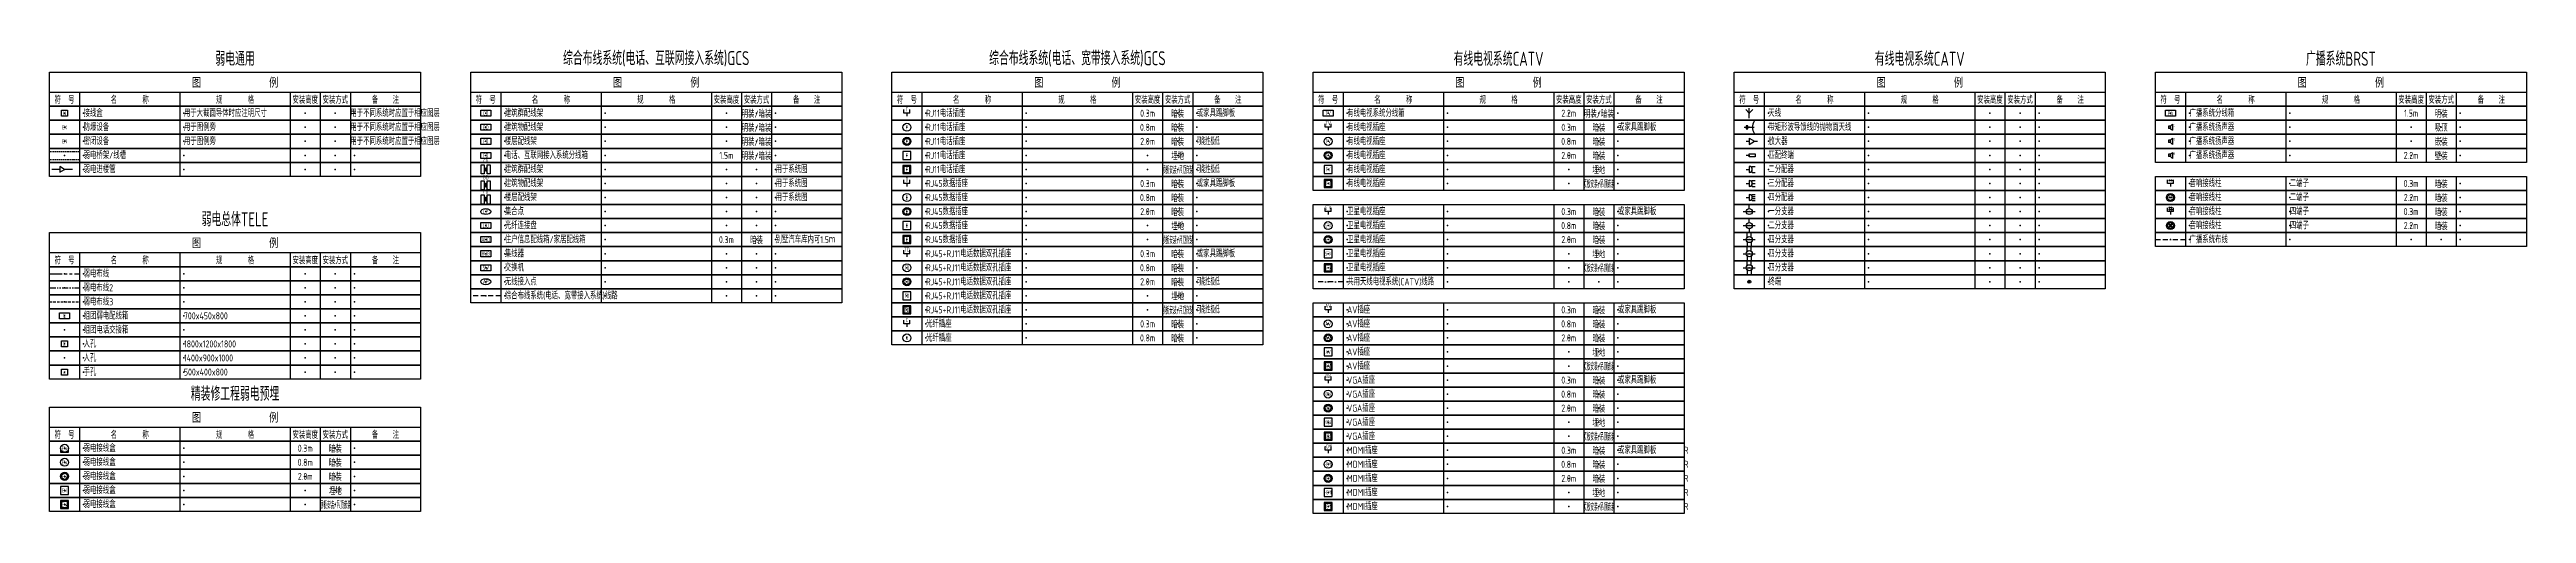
# Model space of a CAD drawing. Header units: millimetres. Extents: x -714894 to -525595, y 3400 to 234118.
# Drawn here: x -691095 to -567595, y 33400 to 56525 of the extents above; entities that cross this region are included whole.
import ezdxf
from ezdxf.enums import TextEntityAlignment as Align

# ---------------------------------------------------------------- set-up
doc = ezdxf.new("R2010")
doc.units = ezdxf.units.MM
doc.header["$LTSCALE"] = 500
for name, pattern in [('BORDER', [1.75, 0.5, -0.25, 0.5, -0.25, 0, -0.25]), ('DASHDOT', [1, 0.5, -0.25, 0, -0.25]), ('DASHED', [0.75, 0.5, -0.25]), ('HIDDEN', [0.375, 0.25, -0.125]), ('HIDDEN2', [0.1875, 0.125, -0.0625]), ('PHANTOM', [2.5, 1.25, -0.25, 0.25, -0.25, 0.25, -0.25]), ('PHANTOM2', [1.25, 0.625, -0.125, 0.125, -0.125, 0.125, -0.125])]:
    doc.linetypes.add(name, pattern=pattern)
for name, color, linetype in [('E-BRST-DEVC', 3, 'Continuous'), ('E-BRST-WIRE', 4, 'BORDER'), ('E-CATV-DEVC', 3, 'Continuous'), ('E-CATV-EQPM', 3, 'Continuous'), ('E-CATV-WIRE', 4, 'DASHDOT'), ('E-GCS-DEVC', 3, 'Continuous'), ('E-GCS-EQPM', 3, 'Continuous'), ('E-GCS-WIRE', 4, 'DASHED'), ('E-IAS-EQPM', 2, 'Continuous'), ('E-REQU-EMBD', 90, 'Continuous'), ('E-TELE-CMTB', 3, 'HIDDEN2'), ('E-TELE-DEVC', 3, 'Continuous'), ('E-TELE-EQPM', 3, 'Continuous'), ('E-TELE-WELL', 42, 'Continuous'), ('E-TELE-WIRE', 4, 'PHANTOM'), ('E-TELE-WIRE2', 4, 'PHANTOM2'), ('E-TELE-WIRE3', 4, 'HIDDEN'), ('E-UNIV-DIAG', 2, 'Continuous'), ('E-UNIV-EL', 140, 'Continuous'), ('E-UNIV-NOTE', 6, 'Continuous'), ('E-VSCS-DEVC', 3, 'Continuous')]:
    doc.layers.add(name, color=color, linetype=linetype)
doc.styles.add('TH-STYLE3', font='tssdeng.shx', dxfattribs={"width": 0.65, "bigfont": 'tssdchn.shx'})

msp = doc.modelspace()

# ---------------------------------------------------------------- texts
at = {"layer": 'E-TELE-DEVC', "style": 'TH-STYLE3', "width": 0.7}
for s, p in [('EX', (-690345, 52650)), ('EN', (-690345, 51950))]:
    msp.add_text(s, height=200, dxfattribs=at).set_placement(p, align=Align.MIDDLE)
at = {"layer": 'E-UNIV-NOTE', "style": 'TH-STYLE3'}
for s, height, width, p in [('弱电通用', 700, 0.7, (-681845, 56100)), ('综合布线系统(电话、互联网接入系统)GCS', 700, 0.7, (-660845, 56100)), ('综合布线系统(电话、宽带接入系统)GCS', 700, 0.7, (-639845, 56100)), ('有线电视系统CATV', 700, 0.7, (-618845, 56100)), ('有线电视系统CATV', 700, 0.7, (-597845, 56100)), ('广播系统BRST', 700, 0.7, (-576845, 56100)), ('明装/暗装', 350, 0.7, (-655845, 53350)), ('0.3m', 350, 0.7, (-636345, 53350)), ('暗装', 350, 0.7, (-634845, 53350)), ('2.2m', 350, 0.7, (-615345, 53350)), ('明装/暗装', 350, 0.7, (-613845, 53350)), ('1.5m', 350, 0.7, (-573345, 53350)), ('明装', 350, 0.7, (-571845, 53350)), ('明装/暗装', 350, 0.7, (-655845, 52650)), ('明装/暗装', 350, 0.7, (-655845, 51950)), ('0.8m', 350, 0.7, (-636345, 52650)), ('2.0m', 350, 0.7, (-636345, 51950)), ('暗装', 350, 0.7, (-634845, 52650)), ('暗装', 350, 0.7, (-634845, 51950)), ('0.8m', 350, 0.7, (-615345, 51950)), ('0.3m', 350, 0.7, (-615345, 52650)), ('暗装', 350, 0.7, (-613845, 52650)), ('暗装', 350, 0.7, (-613845, 51950)), ('嵌装', 350, 0.7, (-571845, 51950)), ('吸顶', 350, 0.7, (-571845, 52650)), ('1.5m', 350, 0.7, (-657345, 51250)), ('明装/暗装', 350, 0.7, (-655845, 51250)), ('顶板安装/吊顶嵌装', 350, 0.4, (-634845, 50550)), ('埋地', 350, 0.7, (-634845, 51250)), ('2.0m', 350, 0.7, (-615345, 51250)), ('埋地', 350, 0.7, (-613845, 50550)), ('暗装', 350, 0.7, (-613845, 51250)), ('0.3m', 350, 0.7, (-636345, 49850)), ('暗装', 350, 0.7, (-634845, 49850)), ('顶板安装/吊顶嵌装', 350, 0.4, (-613845, 49850)), ('0.3m', 350, 0.7, (-573345, 49850)), ('暗装', 350, 0.7, (-571845, 49850)), ('弱电总体TELE', 700, 0.7, (-681845, 48100)), ('0.8m', 350, 0.7, (-636345, 49150)), ('2.0m', 350, 0.7, (-636345, 48450)), ('暗装', 350, 0.7, (-634845, 49150)), ('暗装', 350, 0.7, (-634845, 48450)), ('0.3m', 350, 0.7, (-615345, 48450)), ('暗装', 350, 0.7, (-613845, 48450)), ('0.3m', 350, 0.7, (-573345, 48450)), ('2.2m', 350, 0.7, (-573345, 49150)), ('暗装', 350, 0.7, (-571845, 49150)), ('暗装', 350, 0.7, (-571845, 48450)), ('0.3m', 350, 0.7, (-657345, 47050)), ('暗装', 350, 0.7, (-655845, 47050)), ('顶板安装/吊顶嵌装', 350, 0.4, (-634845, 47050)), ('埋地', 350, 0.7, (-634845, 47750)), ('0.8m', 350, 0.7, (-615345, 47750)), ('2.0m', 350, 0.7, (-615345, 47050)), ('暗装', 350, 0.7, (-613845, 47750)), ('暗装', 350, 0.7, (-613845, 47050)), ('2.2m', 350, 0.7, (-573345, 47750)), ('暗装', 350, 0.7, (-571845, 47750)), ('0.8m', 350, 0.7, (-636345, 45650)), ('0.3m', 350, 0.7, (-636345, 46350)), ('暗装', 350, 0.7, (-634845, 46350)), ('暗装', 350, 0.7, (-634845, 45650)), ('顶板安装/吊顶嵌装', 350, 0.4, (-613845, 45650)), ('埋地', 350, 0.7, (-613845, 46350)), ('2.0m', 350, 0.7, (-636345, 44950)), ('暗装', 350, 0.7, (-634845, 44950)), ('顶板安装/吊顶嵌装', 350, 0.4, (-634845, 43550)), ('埋地', 350, 0.7, (-634845, 44250)), ('0.3m', 350, 0.7, (-615345, 43550)), ('暗装', 350, 0.7, (-613845, 43550)), ('0.8m', 350, 0.7, (-636345, 42150)), ('0.3m', 350, 0.7, (-636345, 42850)), ('暗装', 350, 0.7, (-634845, 42850)), ('暗装', 350, 0.7, (-634845, 42150)), ('0.8m', 350, 0.7, (-615345, 42850)), ('2.0m', 350, 0.7, (-615345, 42150)), ('暗装', 350, 0.7, (-613845, 42850)), ('暗装', 350, 0.7, (-613845, 42150)), ('顶板安装/吊顶嵌装', 350, 0.4, (-613845, 40750)), ('埋地', 350, 0.7, (-613845, 41450)), ('精装修工程弱电预埋', 700, 0.7, (-681845, 39400)), ('0.8m', 350, 0.7, (-615345, 39350)), ('0.3m', 350, 0.7, (-615345, 40050)), ('暗装', 350, 0.7, (-613845, 40050)), ('暗装', 350, 0.7, (-613845, 39350)), ('2.0m', 350, 0.7, (-615345, 38650)), ('暗装', 350, 0.7, (-613845, 38650)), ('顶板安装/吊顶嵌装', 350, 0.4, (-613845, 37250)), ('埋地', 350, 0.7, (-613845, 37950)), ('0.8m', 350, 0.7, (-678345, 35950)), ('0.3m', 350, 0.7, (-678345, 36650)), ('暗装', 350, 0.7, (-676845, 36650)), ('暗装', 350, 0.7, (-676845, 35950)), ('0.8m', 350, 0.7, (-615345, 35850)), ('0.3m', 350, 0.7, (-615345, 36550)), ('暗装', 350, 0.7, (-613845, 36550)), ('暗装', 350, 0.7, (-613845, 35850)), ('R', 350, 0.7, (-609495, 36550)), ('R', 350, 0.7, (-609495, 35850)), ('2.0m', 350, 0.7, (-678345, 35250)), ('埋地', 350, 0.7, (-676845, 34550)), ('暗装', 350, 0.7, (-676845, 35250)), ('2.0m', 350, 0.7, (-615345, 35150)), ('埋地', 350, 0.7, (-613845, 34450)), ('暗装', 350, 0.7, (-613845, 35150)), ('R', 350, 0.7, (-609495, 35150)), ('R', 350, 0.7, (-609495, 34450)), ('顶板安装/吊顶嵌装', 350, 0.4, (-676845, 33850)), ('顶板安装/吊顶嵌装', 350, 0.4, (-613845, 33750)), ('R', 350, 0.7, (-609495, 33750))]:
    msp.add_text(s, height=height, dxfattribs=dict(at, width=width)).set_placement(p, align=Align.MIDDLE)
for s, width, p in [('接线盒', 0.7, (-689395, 53350)), ('RJ11电话插座', 0.7, (-647395, 53350)), ('或家具踢脚板', 0.7, (-633895, 53350)), ('密闭设备', 0.7, (-689395, 51950)), ('防爆设备', 0.7, (-689395, 52650)), ('RJ11电话插座', 0.7, (-647395, 52650)), ('RJ11电话插座', 0.7, (-647395, 51950)), ('可能性极低', 0.5, (-633895, 51950)), ('或家具踢脚板', 0.7, (-612895, 52650)), ('广播系统扬声器', 0.7, (-584395, 52650)), ('广播系统扬声器', 0.7, (-584395, 51950)), ('弱电桥架/线槽', 0.7, (-689395, 51250)), ('弱电进楼管', 0.7, (-689395, 50550)), ('用于系统图', 0.7, (-654895, 50550)), ('RJ11电话插座', 0.7, (-647395, 51250)), ('RJ11电话插座', 0.7, (-647395, 50550)), ('可能性极低', 0.5, (-633895, 50550)), ('广播系统扬声器', 0.7, (-584395, 51250)), ('用于系统图', 0.7, (-654895, 49850)), ('或家具踢脚板', 0.7, (-633895, 49850)), ('音响接线柱', 0.7, (-584395, 49850)), ('二端子', 0.7, (-579395, 49850)), ('用于系统图', 0.7, (-654895, 49150)), ('或家具踢脚板', 0.7, (-612895, 48450)), ('音响接线柱', 0.7, (-584395, 49150)), ('音响接线柱', 0.7, (-584395, 48450)), ('二端子', 0.7, (-579395, 49150)), ('四端子', 0.7, (-579395, 48450)), ('别墅汽车库内可1.5ｍ', 0.7, (-654895, 47050)), ('音响接线柱', 0.7, (-584395, 47750)), ('四端子', 0.7, (-579395, 47750)), ('或家具踢脚板', 0.7, (-633895, 46350)), ('弱电布线', 0.7, (-689395, 45350)), ('弱电布线2', 0.7, (-689395, 44650)), ('综合布线系统(电话、宽带接入系统)线路', 0.7, (-668395, 44250)), ('可能性极低', 0.5, (-633895, 44950)), ('共用天线电视系统(CATV)线路', 0.7, (-626395, 44950)), ('组团弱电配线箱', 0.7, (-689395, 43250)), ('弱电布线3', 0.7, (-689395, 43950)), ('700x450x800', 0.7, (-684395, 43250)), ('可能性极低', 0.5, (-633895, 43550)), ('或家具踢脚板', 0.7, (-612895, 43550)), ('组团电话交接箱', 0.7, (-689395, 42550)), ('人孔', 0.7, (-689395, 41850)), ('1800x1200x1800', 0.7, (-684395, 41850)), ('人孔', 0.7, (-689395, 41150)), ('1400x900x1000', 0.7, (-684395, 41150)), ('手孔', 0.7, (-689395, 40450)), ('500x400x800', 0.7, (-684395, 40450)), ('或家具踢脚板', 0.7, (-612895, 40050)), ('或家具踢脚板', 0.7, (-612895, 36550))]:
    msp.add_text(s, height=350, dxfattribs=dict(at, width=width)).set_placement(p, align=Align.MIDDLE_LEFT)
at = {"layer": 'E-UNIV-NOTE', "color": 1, "style": 'TH-STYLE3', "width": 0.7}
for s, p in [('用于大截面导体时应注明尺寸', (-684395, 53350)), ('用于不同系统时应置于相应图层', (-676095, 53350)), ('用于图例旁', (-684395, 52650)), ('用于图例旁', (-684395, 51950)), ('用于不同系统时应置于相应图层', (-676095, 52650)), ('用于不同系统时应置于相应图层', (-676095, 51950))]:
    msp.add_text(s, height=350, dxfattribs=at).set_placement(p, align=Align.MIDDLE_LEFT)
at = {"layer": 'E-UNIV-NOTE', "linetype": 'Continuous', "style": 'TH-STYLE3', "width": 0.7}
for s, p in [('建筑群配线架', (-668395, 53350)), ('有线电视系统分线箱', (-626395, 53350)), ('天线', (-605395, 53350)), ('广播系统分线箱', (-584395, 53350)), ('楼层配线架', (-668395, 51950)), ('建筑物配线架', (-668395, 52650)), ('有线电视插座', (-626395, 52650)), ('有线电视插座', (-626395, 51950)), ('放大器', (-605395, 51950)), ('带矩形波导馈线的抛物面天线', (-605395, 52650)), ('建筑群配线架', (-668395, 50550)), ('电话、互联网接入系统分线箱', (-668395, 51250)), ('有线电视插座', (-626395, 51250)), ('有线电视插座', (-626395, 50550)), ('二分配器', (-605395, 50550)), ('匹配终端', (-605395, 51250)), ('建筑物配线架', (-668395, 49850)), ('RJ45数据插座', (-647395, 49850)), ('有线电视插座', (-626395, 49850)), ('三分配器', (-605395, 49850)), ('集合点', (-668395, 48450)), ('楼层配线架', (-668395, 49150)), ('RJ45数据插座', (-647395, 49150)), ('RJ45数据插座', (-647395, 48450)), ('卫星电视插座', (-626395, 48450)), ('一分支器', (-605395, 48450)), ('四分配器', (-605395, 49150)), ('光纤连接盘', (-668395, 47750)), ('住户信息配线箱/家居配线箱', (-668395, 47050)), ('RJ45数据插座', (-647395, 47750)), ('RJ45数据插座', (-647395, 47050)), ('卫星电视插座', (-626395, 47750)), ('卫星电视插座', (-626395, 47050)), ('二分支器', (-605395, 47750)), ('四分支器', (-605395, 47050)), ('广播系统布线', (-584395, 47050)), ('集线器', (-668395, 46350)), ('交换机', (-668395, 45650)), ('RJ45+RJ11电话数据双孔插座', (-647395, 46350)), ('RJ45+RJ11电话数据双孔插座', (-647395, 45650)), ('卫星电视插座', (-626395, 46350)), ('卫星电视插座', (-626395, 45650)), ('四分支器', (-605395, 46350)), ('四分支器', (-605395, 45650)), ('无线接入点', (-668395, 44950)), ('RJ45+RJ11电话数据双孔插座', (-647395, 44950)), ('RJ45+RJ11电话数据双孔插座', (-647395, 44250)), ('终端', (-605395, 44950)), ('RJ45+RJ11电话数据双孔插座', (-647395, 43550)), ('AV插座', (-626395, 43550)), ('光纤插座', (-647395, 42850)), ('光纤插座', (-647395, 42150)), ('AV插座', (-626395, 42850)), ('AV插座', (-626395, 42150)), ('AV插座', (-626395, 41450)), ('AV插座', (-626395, 40750)), ('VGA插座', (-626395, 40050)), ('VGA插座', (-626395, 39350)), ('VGA插座', (-626395, 38650)), ('VGA插座', (-626395, 37950)), ('VGA插座', (-626395, 37250)), ('弱电接线盒', (-689395, 36650)), ('弱电接线盒', (-689395, 35950)), ('MDMI插座', (-626395, 36550)), ('MDMI插座', (-626395, 35850)), ('弱电接线盒', (-689395, 35250)), ('弱电接线盒', (-689395, 34550)), ('MDMI插座', (-626395, 35150)), ('MDMI插座', (-626395, 34450)), ('弱电接线盒', (-689395, 33850)), ('MDMI插座', (-626395, 33750))]:
    msp.add_text(s, height=350, dxfattribs=at).set_placement(p, align=Align.MIDDLE_LEFT)
for s, p in [('2.2m', (-573345, 51250)), ('壁装', (-571845, 51250))]:
    msp.add_text(s, height=350, dxfattribs=at).set_placement(p, align=Align.MIDDLE)

# ---------------------------------------------------------------- blocks, each defined once
blk = doc.blocks.new('E-BKTS2')
for p, q in [((0, 0), (185, 0)), ((0, -7), (0, 0)), ((185, 0), (185, -7)), ((185, -7), (0, -7))]:
    blk.add_line(p, q)
at = {"linetype": 'Continuous'}
for p, q in [((15, 0), (15, -7)), ((65, 0), (65, -7)), ((120, 0), (120, -7)), ((135, 0), (135, -7)), ((150, 0), (150, -7))]:
    blk.add_line(p, q, dxfattribs=at)
for p in [(7.5, -3.5), (17, -3.5), (67, -3.5), (127.5, -3.5), (142.5, -3.5), (152, -3.5)]:
    blk.add_point(p, dxfattribs=at)
blk = doc.blocks.new('E-BESITE01')
blk.add_lwpolyline([(-2.5, -1.5), (-2.5, 1.5), (2.5, 1.5), (2.5, -1.5)], close=True)
at = {"layer": 'E-UNIV-EL', "style": 'TH-STYLE3', "width": 0.7}
blk.add_attdef('BOX', text='', height=2, dxfattribs=at).set_placement((0, 0), align=Align.MIDDLE)
blk = doc.blocks.new('E-BESITE11')
blk.add_lwpolyline([(-1.5, -1.5), (-1.5, 1.5), (1.5, 1.5), (1.5, -1.5)], close=True)
at = {"layer": 'E-UNIV-EL', "style": 'TH-STYLE3', "width": 0.7}
blk.add_attdef('FUNCTION', text='', height=2, dxfattribs=at).set_placement((0, 0), align=Align.MIDDLE)
blk = doc.blocks.new('E-BESITE11-1')
blk.add_lwpolyline([(-1.5, -1.5), (-1.5, 1.5), (1.5, 1.5), (1.5, -1.5)], close=True)
at = {"layer": 'E-UNIV-EL', "style": 'TH-STYLE3', "width": 0.7}
blk.add_attdef('FUNCTION', text='', height=2, dxfattribs=at).set_placement((0, 0), align=Align.MIDDLE)
blk = doc.blocks.new('E-BKTS1')
blk.add_line((0, -10), (185, -10))
at = {"linetype": 'Continuous'}
for p, q in [((15, -10), (15, -17)), ((65, -10), (65, -17)), ((120, -10), (120, -17)), ((135, -10), (135, -17)), ((150, -10), (150, -17))]:
    blk.add_line(p, q, dxfattribs=at)
blk.add_lwpolyline([(0, 0), (185, 0), (185, -17), (0, -17)], close=True)
at = {"layer": 'E-UNIV-NOTE', "linetype": 'Continuous', "style": 'TH-STYLE3', "width": 0.7}
for s, p in [('符  号', (7.5, -13.5)), ('名       称', (40, -13.5)), ('规       格', (92.5, -13.5)), ('备    注', (167.5, -13.5))]:
    blk.add_text(s, height=3.5, dxfattribs=at).set_placement(p, align=Align.MIDDLE)
at = {"layer": 'E-UNIV-NOTE', "style": 'TH-STYLE3', "width": 0.7}
for s, height, p in [('图                例', 5, (92.5, -5)), ('安装高度', 3.5, (127.5, -13.5)), ('安装方式', 3.5, (142.5, -13.5))]:
    blk.add_text(s, height=height, dxfattribs=at).set_placement(p, align=Align.MIDDLE)
blk = doc.blocks.new('E-BTELE90')
blk.add_lwpolyline([(-2, 0), (-2, -2), (2, -2), (2, 0)])
blk.add_circle((0, 0), 2)
at = {"layer": 'E-UNIV-EL', "style": 'TH-STYLE3', "width": 0.7}
blk.add_attdef('SOCKET', text='', height=2, dxfattribs=at).set_placement((0, 0), align=Align.MIDDLE)
blk = doc.blocks.new('E-BTELE91')
blk.add_circle((0, 0), 2)
at = {"layer": 'E-UNIV-EL', "style": 'TH-STYLE3', "width": 0.7}
blk.add_attdef('SOCKET', text='', height=2, dxfattribs=at).set_placement((0, 0), align=Align.MIDDLE)
blk = doc.blocks.new('E-BTELE91-1')
blk.add_circle((0, 0), 2)
at = {"layer": 'E-UNIV-EL'}
blk.add_circle((0, 0), 1.5, dxfattribs=at)
at = {"layer": 'E-UNIV-EL', "style": 'TH-STYLE3', "width": 0.7}
blk.add_attdef('SOCKET', text='', height=2, dxfattribs=at).set_placement((0, 0), align=Align.MIDDLE)
blk = doc.blocks.new('E-BTELE91-2')
blk.add_lwpolyline([(-2, 2), (-2, -2), (2, -2), (2, 2)], close=True)
at = {"layer": 'E-UNIV-EL', "style": 'TH-STYLE3', "width": 0.6}
blk.add_attdef('SOCKET', text='', height=2, dxfattribs=at).set_placement((0, 0), align=Align.MIDDLE)
blk = doc.blocks.new('E-BTELE91-3')
blk.add_lwpolyline([(-2, 2), (-2, -2), (2, -2), (2, 2)], close=True)
at = {"layer": 'E-UNIV-EL'}
blk.add_lwpolyline([(-1.5, 1.5), (-1.5, -1.5), (1.5, -1.5), (1.5, 1.5)], close=True, dxfattribs=at)
at = {"layer": 'E-UNIV-EL', "style": 'TH-STYLE3', "width": 0.7}
blk.add_attdef('SOCKET', text='', height=2, dxfattribs=at).set_placement((0, 0), align=Align.MIDDLE)
blk = doc.blocks.new('E-BCABLE01')
for p, q in [((0, 0), (2, 0)), ((3.2, 0), (5.2, 0))]:
    blk.add_line(p, q)
blk.add_lwpolyline([(3.2, -0.69), (3.2, 0.69), (2, 0)], close=True)
blk = doc.blocks.new('E-BS001')
blk.add_lwpolyline([(-1.5, -1.5), (-1.5, 1.5), (1.5, 1.5), (1.5, -1.5)], close=True)
at = {"layer": 'E-UNIV-EL', "style": 'TH-STYLE3', "width": 0.7}
blk.add_attdef('SOCKET', text='', height=2, dxfattribs=at).set_placement((0, 0), align=Align.MIDDLE)
blk = doc.blocks.new('E-BGC001')
blk.add_lwpolyline([(-2.5, -1.5), (-2.5, 1.5), (2.5, 1.5), (2.5, -1.5)], close=True)
at = {"layer": 'E-UNIV-EL', "style": 'TH-STYLE3', "width": 0.7}
blk.add_attdef('BOX', text='', height=2, dxfattribs=at).set_placement((0, 0), align=Align.MIDDLE)
blk = doc.blocks.new('E-BGC002')
blk.add_lwpolyline([(-2.5, -1.5), (-2.5, 1.5), (2.5, 1.5), (2.5, -1.5)], close=True)
at = {"layer": 'E-UNIV-EL', "style": 'TH-STYLE3', "width": 0.7}
blk.add_attdef('BOX', text='', height=2, dxfattribs=at).set_placement((0, 0), align=Align.MIDDLE)
blk = doc.blocks.new('E-BGC003')
blk.add_lwpolyline([(-2.5, -1.5), (-2.5, 1.5), (2.5, 1.5), (2.5, -1.5)], close=True)
at = {"layer": 'E-UNIV-EL', "style": 'TH-STYLE3', "width": 0.7}
blk.add_attdef('BOX', text='', height=2, dxfattribs=at).set_placement((0, 0), align=Align.MIDDLE)
blk = doc.blocks.new('E-BGC012')
for p, q in [((-0.75, 1.5), (0.75, -1.5)), ((0.75, 1.5), (-0.75, -1.5))]:
    blk.add_line(p, q)
for points in [[(-0.75, -2.25), (-2.25, -2.25), (-2.25, 2.25), (-0.75, 2.25)], [(2.25, -2.25), (0.75, -2.25), (0.75, 2.25), (2.25, 2.25)]]:
    blk.add_lwpolyline(points, close=True)
at = {"layer": 'E-UNIV-EL', "style": 'TH-STYLE3', "width": 0.7}
blk.add_attdef('BOX', text='', height=2, dxfattribs=at).set_placement((0, 4), align=Align.MIDDLE)
blk = doc.blocks.new('E-BGC013')
for p, q in [((-0.75, 1.5), (0.75, -1.5)), ((0.75, 1.5), (-0.75, -1.5))]:
    blk.add_line(p, q)
for points in [[(-0.75, -2.25), (-2.25, -2.25), (-2.25, 2.25), (-0.75, 2.25)], [(2.25, -2.25), (0.75, -2.25), (0.75, 2.25), (2.25, 2.25)]]:
    blk.add_lwpolyline(points, close=True)
at = {"layer": 'E-UNIV-EL', "style": 'TH-STYLE3', "width": 0.7}
blk.add_attdef('BOX', text='', height=2, dxfattribs=at).set_placement((0, 4), align=Align.MIDDLE)
blk = doc.blocks.new('E-BGC021')
blk.add_lwpolyline([(-2.5, -1.5), (-2.5, 1.5), (2.5, 1.5), (2.5, -1.5)], close=True)
at = {"layer": 'E-UNIV-EL', "style": 'TH-STYLE3', "width": 0.7}
blk.add_attdef('BOX', text='', height=2, dxfattribs=at).set_placement((0, 0), align=Align.MIDDLE)
blk = doc.blocks.new('E-BGC022')
blk.add_lwpolyline([(-2.5, -1.5), (-2.5, 1.5), (2.5, 1.5), (2.5, -1.5)], close=True)
at = {"layer": 'E-UNIV-EL', "style": 'TH-STYLE3', "width": 0.7}
blk.add_attdef('BOX', text='', height=2, dxfattribs=at).set_placement((0, 0), align=Align.MIDDLE)
blk = doc.blocks.new('E-BGC023')
blk.add_ellipse((0, 0), major_axis=(-2.5, 0), ratio=0.6)
at = {"layer": 'E-UNIV-EL', "style": 'TH-STYLE3', "width": 0.7}
blk.add_attdef('BOX', text='', height=2, dxfattribs=at).set_placement((0, 0), align=Align.MIDDLE)
blk = doc.blocks.new('E-BGC004')
blk.add_ellipse((0, 0), major_axis=(-2.5, 0), ratio=0.6)
at = {"layer": 'E-UNIV-EL', "style": 'TH-STYLE3', "width": 0.7}
blk.add_attdef('BOX', text='', height=2, dxfattribs=at).set_placement((0, 0), align=Align.MIDDLE)
blk = doc.blocks.new('E-BGC006')
blk.add_lwpolyline([(-2.5, -1.5), (-2.5, 1.5), (2.5, 1.5), (2.5, -1.5)], close=True)
at = {"layer": 'E-UNIV-EL', "style": 'TH-STYLE3', "width": 0.7}
blk.add_attdef('BOX', text='', height=2, dxfattribs=at).set_placement((0, 0), align=Align.MIDDLE)
blk = doc.blocks.new('E-BGC005')
blk.add_lwpolyline([(-2.5, -1.5), (-2.5, 1.5), (2.5, 1.5), (2.5, -1.5)], close=True)
at = {"layer": 'E-UNIV-EL', "style": 'TH-STYLE3', "width": 0.7}
blk.add_attdef('BOX', text='', height=2, dxfattribs=at).set_placement((0, 0), align=Align.MIDDLE)
blk = doc.blocks.new('E-BGC011')
for p, q in [((-0.75, 1.5), (0.75, -1.5)), ((0.75, 1.5), (-0.75, -1.5))]:
    blk.add_line(p, q)
for points in [[(-0.75, -2.25), (-2.25, -2.25), (-2.25, 2.25), (-0.75, 2.25)], [(2.25, -2.25), (0.75, -2.25), (0.75, 2.25), (2.25, 2.25)]]:
    blk.add_lwpolyline(points, close=True)
at = {"layer": 'E-UNIV-EL', "style": 'TH-STYLE3', "width": 0.7}
blk.add_attdef('BOX', text='', height=2, dxfattribs=at).set_placement((0, 4), align=Align.MIDDLE)
blk = doc.blocks.new('E-BGC13')
blk.add_circle((0, 0), 2)
at = {"layer": 'E-UNIV-EL', "style": 'TH-STYLE3', "width": 0.6}
blk.add_attdef('SOCKET', text='', height=2, dxfattribs=at).set_placement((0, 0), align=Align.MIDDLE)
blk = doc.blocks.new('E-BGC12')
blk.add_circle((0, 0), 2)
at = {"layer": 'E-UNIV-EL', "style": 'TH-STYLE3', "width": 0.6}
blk.add_attdef('SOCKET', text='', height=2, dxfattribs=at).set_placement((0, 0), align=Align.MIDDLE)
blk = doc.blocks.new('E-BGC11')
blk.add_circle((0, 0), 2)
at = {"layer": 'E-UNIV-EL', "style": 'TH-STYLE3', "width": 0.7}
blk.add_attdef('SOCKET', text='', height=2, dxfattribs=at).set_placement((0, 0), align=Align.MIDDLE)
blk = doc.blocks.new('E-BGC13-1')
blk.add_circle((0, 0), 2)
at = {"layer": 'E-UNIV-EL'}
blk.add_circle((0, 0), 1.5, dxfattribs=at)
at = {"layer": 'E-UNIV-EL', "style": 'TH-STYLE3', "width": 0.6}
blk.add_attdef('SOCKET', text='', height=2, dxfattribs=at).set_placement((0, 0), align=Align.MIDDLE)
blk = doc.blocks.new('E-BGC12-1')
blk.add_circle((0, 0), 2)
at = {"layer": 'E-UNIV-EL'}
blk.add_circle((0, 0), 1.5, dxfattribs=at)
at = {"layer": 'E-UNIV-EL', "style": 'TH-STYLE3', "width": 0.6}
blk.add_attdef('SOCKET', text='', height=2, dxfattribs=at).set_placement((0, 0), align=Align.MIDDLE)
blk = doc.blocks.new('E-BGC11-1')
blk.add_circle((0, 0), 2)
at = {"layer": 'E-UNIV-EL'}
blk.add_circle((0, 0), 1.5, dxfattribs=at)
at = {"layer": 'E-UNIV-EL', "style": 'TH-STYLE3', "width": 0.7}
blk.add_attdef('SOCKET', text='', height=2, dxfattribs=at).set_placement((0, 0), align=Align.MIDDLE)
blk = doc.blocks.new('E-BGC13-2')
blk.add_lwpolyline([(-2, 2), (-2, -2), (2, -2), (2, 2)], close=True)
at = {"layer": 'E-UNIV-EL', "style": 'TH-STYLE3', "width": 0.6}
blk.add_attdef('SOCKET', text='', height=2, dxfattribs=at).set_placement((0, 0), align=Align.MIDDLE)
blk = doc.blocks.new('E-BGC12-2')
blk.add_lwpolyline([(-2, 2), (-2, -2), (2, -2), (2, 2)], close=True)
at = {"layer": 'E-UNIV-EL', "style": 'TH-STYLE3', "width": 0.6}
blk.add_attdef('SOCKET', text='', height=2, dxfattribs=at).set_placement((0, 0), align=Align.MIDDLE)
blk = doc.blocks.new('E-BGC11-2')
blk.add_lwpolyline([(-2, 2), (-2, -2), (2, -2), (2, 2)], close=True)
at = {"layer": 'E-UNIV-EL', "style": 'TH-STYLE3', "width": 0.6}
blk.add_attdef('SOCKET', text='', height=2, dxfattribs=at).set_placement((0, 0), align=Align.MIDDLE)
blk = doc.blocks.new('E-BGC10')
for p, q in [((-1.5, 1.5), (-1.5, 3.3)), ((1.5, 1.5), (-1.5, 1.5)), ((0, 1.5), (0, 0)), ((1.5, 1.5), (1.5, 3.3))]:
    blk.add_line(p, q)
at = {"layer": 'E-UNIV-EL', "style": 'TH-STYLE3', "width": 0.7}
blk.add_attdef('SOCKET', text='', height=2, dxfattribs=at).set_placement((0, 3.5), align=Align.MIDDLE)
blk = doc.blocks.new('E-BGC20')
for p, q in [((-1.5, 1.5), (-1.5, 3.3)), ((1.5, 1.5), (-1.5, 1.5)), ((0, 1.5), (0, 0)), ((1.5, 1.5), (1.5, 3.3))]:
    blk.add_line(p, q)
at = {"layer": 'E-UNIV-EL', "style": 'TH-STYLE3', "width": 0.7}
blk.add_attdef('SOCKET', text='', height=2, dxfattribs=at).set_placement((0, 3.5), align=Align.MIDDLE)
blk = doc.blocks.new('E-BGC30')
for p, q in [((-1.5, 1.5), (-1.5, 3.3)), ((1.5, 1.5), (-1.5, 1.5)), ((0, 1.5), (0, 0)), ((1.5, 1.5), (1.5, 3.3))]:
    blk.add_line(p, q)
at = {"layer": 'E-UNIV-EL', "style": 'TH-STYLE3', "width": 0.7}
blk.add_attdef('SOCKET', text='', height=2, dxfattribs=at).set_placement((0, 3.5), align=Align.MIDDLE)
blk = doc.blocks.new('E-BGC11-3')
blk.add_lwpolyline([(-2, 2), (-2, -2), (2, -2), (2, 2)], close=True)
at = {"layer": 'E-UNIV-EL'}
blk.add_lwpolyline([(-1.5, 1.5), (-1.5, -1.5), (1.5, -1.5), (1.5, 1.5)], close=True, dxfattribs=at)
at = {"layer": 'E-UNIV-EL', "style": 'TH-STYLE3', "width": 0.7}
blk.add_attdef('SOCKET', text='', height=2, dxfattribs=at).set_placement((0, 0), align=Align.MIDDLE)
blk = doc.blocks.new('E-BGC12-3')
blk.add_lwpolyline([(-2, 2), (-2, -2), (2, -2), (2, 2)], close=True)
at = {"layer": 'E-UNIV-EL'}
blk.add_lwpolyline([(-1.5, 1.5), (-1.5, -1.5), (1.5, -1.5), (1.5, 1.5)], close=True, dxfattribs=at)
at = {"layer": 'E-UNIV-EL', "style": 'TH-STYLE3', "width": 0.6}
blk.add_attdef('SOCKET', text='', height=2, dxfattribs=at).set_placement((0, 0), align=Align.MIDDLE)
blk = doc.blocks.new('E-BGC13-3')
blk.add_lwpolyline([(-2, 2), (-2, -2), (2, -2), (2, 2)], close=True)
at = {"layer": 'E-UNIV-EL'}
blk.add_lwpolyline([(-1.5, 1.5), (-1.5, -1.5), (1.5, -1.5), (1.5, 1.5)], close=True, dxfattribs=at)
at = {"layer": 'E-UNIV-EL', "style": 'TH-STYLE3', "width": 0.6}
blk.add_attdef('SOCKET', text='', height=2, dxfattribs=at).set_placement((0, 0), align=Align.MIDDLE)
blk = doc.blocks.new('E-BGC140')
for p, q in [((-1.5, 1.5), (-1.5, 3.3)), ((1.5, 1.5), (-1.5, 1.5)), ((0, 1.5), (0, 0)), ((1.5, 1.5), (1.5, 3.3))]:
    blk.add_line(p, q)
at = {"layer": 'E-UNIV-EL', "style": 'TH-STYLE3', "width": 0.6}
blk.add_attdef('SOCKET', text='', height=2, dxfattribs=at).set_placement((0, 3.5), align=Align.MIDDLE)
blk = doc.blocks.new('E-BGC141')
blk.add_circle((0, 0), 2)
at = {"layer": 'E-UNIV-EL', "style": 'TH-STYLE3', "width": 0.6}
blk.add_attdef('SOCKET', text='', height=2, dxfattribs=at).set_placement((0, 0), align=Align.MIDDLE)
blk = doc.blocks.new('E-BCATV11')
blk.add_circle((0, 0), 2)
at = {"layer": 'E-UNIV-EL', "style": 'TH-STYLE3', "width": 0.7}
blk.add_attdef('SOCKET', text='', height=2, dxfattribs=at).set_placement((0, 0), align=Align.MIDDLE)
blk = doc.blocks.new('E-BCATV01')
blk.add_lwpolyline([(-2.5, 0), (-2.5, 3), (2.5, 3), (2.5, 0)], close=True)
at = {"layer": 'E-UNIV-EL', "style": 'TH-STYLE3', "width": 0.7}
blk.add_attdef('BOX', text='', height=2, dxfattribs=at).set_placement((0, 1.5), align=Align.MIDDLE)
blk = doc.blocks.new('E-BCATV11-1')
blk.add_circle((0, 0), 2)
at = {"layer": 'E-UNIV-EL'}
blk.add_circle((0, 0), 1.5, dxfattribs=at)
at = {"layer": 'E-UNIV-EL', "style": 'TH-STYLE3', "width": 0.7}
blk.add_attdef('SOCKET', text='', height=2, dxfattribs=at).set_placement((0, 0), align=Align.MIDDLE)
blk = doc.blocks.new('E-BCATV11-2')
blk.add_lwpolyline([(-2, 2), (-2, -2), (2, -2), (2, 2)], close=True)
at = {"layer": 'E-UNIV-EL', "style": 'TH-STYLE3', "width": 0.6}
blk.add_attdef('SOCKET', text='', height=2, dxfattribs=at).set_placement((0, 0), align=Align.MIDDLE)
blk = doc.blocks.new('E-BCATV11-3')
blk.add_lwpolyline([(-2, 2), (-2, -2), (2, -2), (2, 2)], close=True)
at = {"layer": 'E-UNIV-EL'}
blk.add_lwpolyline([(-1.5, 1.5), (-1.5, -1.5), (1.5, -1.5), (1.5, 1.5)], close=True, dxfattribs=at)
at = {"layer": 'E-UNIV-EL', "style": 'TH-STYLE3', "width": 0.6}
blk.add_attdef('SOCKET', text='', height=2, dxfattribs=at).set_placement((0, 0), align=Align.MIDDLE)
blk = doc.blocks.new('E-BCATV10')
for p, q in [((-1.5, 1.5), (-1.5, 3.3)), ((1.5, 1.5), (-1.5, 1.5)), ((0, 1.5), (0, 0)), ((1.5, 1.5), (1.5, 3.3))]:
    blk.add_line(p, q)
at = {"layer": 'E-UNIV-EL', "style": 'TH-STYLE3', "width": 0.7}
blk.add_attdef('SOCKET', text='', height=2, dxfattribs=at).set_placement((0, 3.5), align=Align.MIDDLE)
blk = doc.blocks.new('E-BCATV20')
for p, q in [((-1.5, 1.5), (-1.5, 3.3)), ((1.5, 1.5), (-1.5, 1.5)), ((0, 1.5), (0, 0)), ((1.5, 1.5), (1.5, 3.3))]:
    blk.add_line(p, q)
at = {"layer": 'E-UNIV-EL', "style": 'TH-STYLE3', "width": 0.5}
blk.add_attdef('SOCKET', text='', height=2, dxfattribs=at).set_placement((0, 3.5), align=Align.MIDDLE)
blk = doc.blocks.new('E-BCATV21')
blk.add_circle((0, 0), 2)
at = {"layer": 'E-UNIV-EL', "style": 'TH-STYLE3', "width": 0.5}
blk.add_attdef('SOCKET', text='', height=2, dxfattribs=at).set_placement((0, 0), align=Align.MIDDLE)
blk = doc.blocks.new('E-BCATV21-1')
blk.add_circle((0, 0), 2)
at = {"layer": 'E-UNIV-EL'}
blk.add_circle((0, 0), 1.5, dxfattribs=at)
at = {"layer": 'E-UNIV-EL', "style": 'TH-STYLE3', "width": 0.5}
blk.add_attdef('SOCKET', text='', height=2, dxfattribs=at).set_placement((0, 0), align=Align.MIDDLE)
blk = doc.blocks.new('E-BCATV21-2')
blk.add_lwpolyline([(-2, 2), (-2, -2), (2, -2), (2, 2)], close=True)
at = {"layer": 'E-UNIV-EL', "style": 'TH-STYLE3', "width": 0.5}
blk.add_attdef('SOCKET', text='', height=2, dxfattribs=at).set_placement((0, 0), align=Align.MIDDLE)
blk = doc.blocks.new('E-BCATV21-3')
blk.add_lwpolyline([(-2, 2), (-2, -2), (2, -2), (2, 2)], close=True)
at = {"layer": 'E-UNIV-EL'}
blk.add_lwpolyline([(-1.5, 1.5), (-1.5, -1.5), (1.5, -1.5), (1.5, 1.5)], close=True, dxfattribs=at)
at = {"layer": 'E-UNIV-EL', "style": 'TH-STYLE3', "width": 0.5}
blk.add_attdef('SOCKET', text='', height=2, dxfattribs=at).set_placement((0, 0), align=Align.MIDDLE)
blk = doc.blocks.new('E-BCATV30')
for p, q in [((-1.5, 1.5), (-1.5, 3.3)), ((1.5, 1.5), (-1.5, 1.5)), ((0, 1.5), (0, 0)), ((1.5, 1.5), (1.5, 3.3))]:
    blk.add_line(p, q)
at = {"layer": 'E-UNIV-EL', "style": 'TH-STYLE3', "width": 0.7}
blk.add_attdef('SOCKET', text='', height=2, dxfattribs=at).set_placement((0, 3.5), align=Align.MIDDLE)
blk = doc.blocks.new('E-BCATV31')
blk.add_circle((0, 0), 2)
at = {"layer": 'E-UNIV-EL', "style": 'TH-STYLE3', "width": 0.7}
blk.add_attdef('SOCKET', text='', height=2, dxfattribs=at).set_placement((0, 0), align=Align.MIDDLE)
blk = doc.blocks.new('E-BCATV31-1')
blk.add_circle((0, 0), 2)
at = {"layer": 'E-UNIV-EL'}
blk.add_circle((0, 0), 1.5, dxfattribs=at)
at = {"layer": 'E-UNIV-EL', "style": 'TH-STYLE3', "width": 0.7}
blk.add_attdef('SOCKET', text='', height=2, dxfattribs=at).set_placement((0, 0), align=Align.MIDDLE)
blk = doc.blocks.new('E-BCATV31-2')
blk.add_lwpolyline([(-2, 2), (-2, -2), (2, -2), (2, 2)], close=True)
at = {"layer": 'E-UNIV-EL', "style": 'TH-STYLE3', "width": 0.6}
blk.add_attdef('SOCKET', text='', height=2, dxfattribs=at).set_placement((0, 0), align=Align.MIDDLE)
blk = doc.blocks.new('E-BCATV31-3')
blk.add_lwpolyline([(-2, 2), (-2, -2), (2, -2), (2, 2)], close=True)
at = {"layer": 'E-UNIV-EL'}
blk.add_lwpolyline([(-1.5, 1.5), (-1.5, -1.5), (1.5, -1.5), (1.5, 1.5)], close=True, dxfattribs=at)
at = {"layer": 'E-UNIV-EL', "style": 'TH-STYLE3', "width": 0.6}
blk.add_attdef('SOCKET', text='', height=2, dxfattribs=at).set_placement((0, 0), align=Align.MIDDLE)
blk = doc.blocks.new('E-BCATV40')
for p, q in [((-1.5, 1.5), (-1.5, 3.3)), ((1.5, 1.5), (-1.5, 1.5)), ((0, 1.5), (0, 0)), ((1.5, 1.5), (1.5, 3.3))]:
    blk.add_line(p, q)
at = {"layer": 'E-UNIV-EL', "style": 'TH-STYLE3', "width": 0.5}
blk.add_attdef('SOCKET', text='', height=2, dxfattribs=at).set_placement((0, 3.5), align=Align.MIDDLE)
blk = doc.blocks.new('E-BCATV41')
blk.add_circle((0, 0), 2)
at = {"layer": 'E-UNIV-EL', "style": 'TH-STYLE3', "width": 0.5}
blk.add_attdef('SOCKET', text='', height=2, dxfattribs=at).set_placement((0, 0), align=Align.MIDDLE)
blk = doc.blocks.new('E-BCATV41-1')
blk.add_circle((0, 0), 2)
at = {"layer": 'E-UNIV-EL'}
blk.add_circle((0, 0), 1.5, dxfattribs=at)
at = {"layer": 'E-UNIV-EL', "style": 'TH-STYLE3', "width": 0.5}
blk.add_attdef('SOCKET', text='', height=2, dxfattribs=at).set_placement((0, 0), align=Align.MIDDLE)
blk = doc.blocks.new('E-BCATV41-2')
blk.add_lwpolyline([(-2, 2), (-2, -2), (2, -2), (2, 2)], close=True)
at = {"layer": 'E-UNIV-EL', "style": 'TH-STYLE3', "width": 0.5}
blk.add_attdef('SOCKET', text='', height=2, dxfattribs=at).set_placement((0, 0), align=Align.MIDDLE)
blk = doc.blocks.new('E-BCATV41-3')
blk.add_lwpolyline([(-2, 2), (-2, -2), (2, -2), (2, 2)], close=True)
at = {"layer": 'E-UNIV-EL'}
blk.add_lwpolyline([(-1.5, 1.5), (-1.5, -1.5), (1.5, -1.5), (1.5, 1.5)], close=True, dxfattribs=at)
at = {"layer": 'E-UNIV-EL', "style": 'TH-STYLE3', "width": 0.5}
blk.add_attdef('SOCKET', text='', height=2, dxfattribs=at).set_placement((0, 0), align=Align.MIDDLE)
blk = doc.blocks.new('E-BCATV50')
for p, q in [((-1.5, 1.5), (-1.5, 3.3)), ((1.5, 1.5), (-1.5, 1.5)), ((0, 1.5), (0, 0)), ((1.5, 1.5), (1.5, 3.3))]:
    blk.add_line(p, q)
at = {"layer": 'E-UNIV-EL', "style": 'TH-STYLE3', "width": 0.5}
blk.add_attdef('SOCKET', text='', height=2, dxfattribs=at).set_placement((0, 3.5), align=Align.MIDDLE)
blk = doc.blocks.new('E-BCATV51')
blk.add_circle((0, 0), 2)
at = {"layer": 'E-UNIV-EL', "style": 'TH-STYLE3', "width": 0.5}
blk.add_attdef('SOCKET', text='', height=2, dxfattribs=at).set_placement((0, 0), align=Align.MIDDLE)
blk = doc.blocks.new('E-BCATV51-1')
blk.add_circle((0, 0), 2)
at = {"layer": 'E-UNIV-EL'}
blk.add_circle((0, 0), 1.5, dxfattribs=at)
at = {"layer": 'E-UNIV-EL', "style": 'TH-STYLE3', "width": 0.5}
blk.add_attdef('SOCKET', text='', height=2, dxfattribs=at).set_placement((0, 0), align=Align.MIDDLE)
blk = doc.blocks.new('E-BCATV51-2')
blk.add_lwpolyline([(-2, 2), (-2, -2), (2, -2), (2, 2)], close=True)
at = {"layer": 'E-UNIV-EL', "style": 'TH-STYLE3', "width": 0.5}
blk.add_attdef('SOCKET', text='', height=2, dxfattribs=at).set_placement((0, 0), align=Align.MIDDLE)
blk = doc.blocks.new('E-BCATV51-3')
blk.add_lwpolyline([(-2, 2), (-2, -2), (2, -2), (2, 2)], close=True)
at = {"layer": 'E-UNIV-EL'}
blk.add_lwpolyline([(-1.5, 1.5), (-1.5, -1.5), (1.5, -1.5), (1.5, 1.5)], close=True, dxfattribs=at)
at = {"layer": 'E-UNIV-EL', "style": 'TH-STYLE3', "width": 0.5}
blk.add_attdef('SOCKET', text='', height=2, dxfattribs=at).set_placement((0, 0), align=Align.MIDDLE)
blk = doc.blocks.new('E-BCATV011')
for p, q in [((0, 0), (-1.8, 1.8)), ((0, -2.5), (0, 2.5)), ((0, 0), (1.8, 1.8))]:
    blk.add_line(p, q)
blk = doc.blocks.new('E-BCATV012')
blk.add_line((-2.5, 0), (2.5, 0))
blk.add_lwpolyline([(-1.5, -0.75), (-0.75, -0.75), (-0.75, 0.75), (-1.5, 0.75)], close=True)
blk.add_arc((6.5, 0), 5, 143.1301, 216.8699)
blk = doc.blocks.new('E-BCATV021')
for p, q in [((-1.5, 0), (0, 0)), ((0, 1.5), (0, -1.5)), ((0, 1.5), (2.6, 0)), ((0, -1.5), (2.6, 0)), ((2.6, 0), (4.1, 0))]:
    blk.add_line(p, q)
blk = doc.blocks.new('E-BCATV029')
blk.add_line((0, 0), (-1.5, 0))
blk.add_lwpolyline([(0, -0.75), (0, 0.75), (3, 0.75), (3, -0.75)], close=True)
blk = doc.blocks.new('E-BCATV032')
for p, q in [((-1.5, 0), (0, 0)), ((0, 1.5), (0, -1.5)), ((1.1, 1.1), (1.5, 1.5)), ((1.5, 1.5), (3, 1.5)), ((1.1, -1.1), (1.5, -1.5)), ((1.5, -1.5), (3, -1.5))]:
    blk.add_line(p, q)
blk.add_arc((0, 0), 1.5, 270, 90)
blk = doc.blocks.new('E-BCATV033')
for p, q in [((-1.5, 0), (0, 0)), ((0, 1.5), (0, -1.5)), ((1.1, 1.1), (1.5, 1.5)), ((1.5, 1.5), (3, 1.5)), ((1.5, 0), (3, 0)), ((1.1, -1.1), (1.5, -1.5)), ((1.5, -1.5), (3, -1.5))]:
    blk.add_line(p, q)
blk.add_arc((0, 0), 1.5, 270, 90)
blk = doc.blocks.new('E-BCATV034')
for p, q in [((-1.5, 0), (0, 0)), ((0, 1.5), (0, -1.5)), ((1.1, 1.1), (1.5, 1.5)), ((1.4, 0.4), (1.9, 0.5)), ((1.5, 1.5), (3, 1.5)), ((1.9, 0.5), (3, 0.5)), ((1.1, -1.1), (1.5, -1.5)), ((1.4, -0.4), (1.9, -0.5)), ((1.5, -1.5), (3, -1.5)), ((1.9, -0.5), (3, -0.5))]:
    blk.add_line(p, q)
blk.add_arc((0, 0), 1.5, 270, 90)
blk = doc.blocks.new('E-BCATV041')
for p, q in [((-3, 0), (3, 0)), ((0, 1.5), (0, 3))]:
    blk.add_line(p, q)
blk.add_circle((0, 0), 1.5)
blk = doc.blocks.new('E-BCATV042')
for p, q in [((-3, 0), (3, 0)), ((0, 1.5), (0, 3)), ((0, -1.5), (0, -3))]:
    blk.add_line(p, q)
blk.add_circle((0, 0), 1.5)
blk = doc.blocks.new('E-BCATV044')
for p, q in [((-3, 0), (3, 0)), ((-1, 1.1), (-1, 3)), ((1, 1.1), (1, 3)), ((-1, -1.1), (-1, -3)), ((1, -1.1), (1, -3))]:
    blk.add_line(p, q)
blk.add_circle((0, 0), 1.5)
blk = doc.blocks.new('E-BCATV100')
blk.add_circle((0, 0), 0.75)
blk = doc.blocks.new('E-BBT30')
for p, q in [((-1.5, 1.5), (-1.5, 3.3)), ((1.5, 1.5), (-1.5, 1.5)), ((0, 1.5), (0, 0)), ((1.5, 1.5), (1.5, 3.3))]:
    blk.add_line(p, q)
for centre in [(-0.5, 3), (0.5, 3)]:
    blk.add_circle(centre, 0.25)
blk = doc.blocks.new('E-BBT31-1')
for centre, radius in [((0, 0), 2), ((-0.5, 0), 0.25), ((0.5, 0), 0.25)]:
    blk.add_circle(centre, radius)
at = {"layer": 'E-UNIV-EL'}
blk.add_circle((0, 0), 1.5, dxfattribs=at)
blk = doc.blocks.new('E-BBT40')
for p, q in [((-1.5, 1.5), (-1.5, 3.3)), ((1.5, 1.5), (-1.5, 1.5)), ((0, 1.5), (0, 0)), ((1.5, 1.5), (1.5, 3.3))]:
    blk.add_line(p, q)
for centre in [(-0.5, 3.5), (-0.5, 2.5), (0.5, 3.5), (0.5, 2.5)]:
    blk.add_circle(centre, 0.25)
blk = doc.blocks.new('E-BBT41-1')
for centre, radius in [((0, 0), 2), ((-0.5, 0.5), 0.25), ((0.5, 0.5), 0.25), ((-0.5, -0.5), 0.25), ((0.5, -0.5), 0.25)]:
    blk.add_circle(centre, radius)
at = {"layer": 'E-UNIV-EL'}
blk.add_circle((0, 0), 1.5, dxfattribs=at)
blk = doc.blocks.new('E-BBT10-1')
for p, q in [((0, 0.6), (-1, 0.6)), ((-1, 0.6), (-1, -0.6)), ((0, 0.6), (1, 1.5)), ((0, -0.6), (0, 0.6)), ((1, 1.5), (1, -1.5)), ((0, -0.6), (-1, -0.6)), ((0, -0.6), (1, -1.5))]:
    blk.add_line(p, q)
at = {"layer": 'E-UNIV-EL', "style": 'TH-STYLE3', "width": 0.5}
blk.add_attdef('F', text='', height=1.5, dxfattribs=at).set_placement((1.5, 1), align=Align.MIDDLE)
blk = doc.blocks.new('E-BBT10-2')
for p, q in [((0, 0.6), (-1, 0.6)), ((-1, 0.6), (-1, -0.6)), ((0, 0.6), (1, 1.5)), ((0, -0.6), (0, 0.6)), ((1, 1.5), (1, -1.5)), ((0, -0.6), (-1, -0.6)), ((0, -0.6), (1, -1.5))]:
    blk.add_line(p, q)
at = {"layer": 'E-UNIV-EL', "style": 'TH-STYLE3', "width": 0.5}
blk.add_attdef('F', text='', height=1.5, dxfattribs=at).set_placement((1.5, 1), align=Align.MIDDLE)
blk = doc.blocks.new('E-BBT10-3')
for p, q in [((0, 0.6), (-1, 0.6)), ((-1, 0.6), (-1, -0.6)), ((0, 0.6), (1, 1.5)), ((0, -0.6), (0, 0.6)), ((1, 1.5), (1, -1.5)), ((0, -0.6), (-1, -0.6)), ((0, -0.6), (1, -1.5))]:
    blk.add_line(p, q)
at = {"layer": 'E-UNIV-EL', "style": 'TH-STYLE3', "width": 0.5}
blk.add_attdef('F', text='', height=1.5, dxfattribs=at).set_placement((1.5, 1), align=Align.MIDDLE)
blk = doc.blocks.new('E-BBT01')
blk.add_lwpolyline([(-2.5, -1.5), (-2.5, 1.5), (2.5, 1.5), (2.5, -1.5)], close=True)
at = {"layer": 'E-UNIV-EL', "style": 'TH-STYLE3', "width": 0.7}
blk.add_attdef('BOX', text='', height=2, dxfattribs=at).set_placement((0, 0), align=Align.MIDDLE)

# ---------------------------------------------------------------- linework, layer by layer
at = {"layer": 'E-BRST-WIRE'}
msp.add_line((-586095, 47050), (-584595, 47050), dxfattribs=at)
at = {"layer": 'E-CATV-WIRE'}
msp.add_line((-626595, 44950), (-628095, 44950), dxfattribs=at)
at = {"layer": 'E-GCS-WIRE'}
msp.add_line((-668595, 44250), (-670095, 44250), dxfattribs=at)
at = {"layer": 'E-TELE-CMTB'}
for p, q in [((-691095, 51450), (-689595, 51450)), ((-691095, 51050), (-689595, 51050))]:
    msp.add_line(p, q, dxfattribs=at)
at = {"layer": 'E-TELE-WIRE'}
msp.add_line((-691095, 45350), (-689595, 45350), dxfattribs=at)
at = {"layer": 'E-TELE-WIRE2'}
msp.add_line((-691095, 44650), (-689595, 44650), dxfattribs=at)
at = {"layer": 'E-TELE-WIRE3'}
msp.add_line((-691095, 43950), (-689595, 43950), dxfattribs=at)

# ---------------------------------------------------------------- block references
at = {"layer": 'E-BRST-DEVC'}
ref = msp.add_blockref('E-BBT10-1', (-585345, 52650), dxfattribs=dict(at, xscale=100, yscale=100, zscale=100))
ref.add_attrib('F', 'C', dxfattribs={"layer": 'E-UNIV-EL', "height": 150, "style": 'TH-STYLE3', "width": 0.5}).set_placement((-585165, 52745), align=Align.MIDDLE)
ref = msp.add_blockref('E-BBT10-2', (-585345, 51950), dxfattribs=dict(at, xscale=100, yscale=100, zscale=100))
ref.add_attrib('F', 'R', dxfattribs={"layer": 'E-UNIV-EL', "height": 150, "style": 'TH-STYLE3', "width": 0.5}).set_placement((-585165, 52045), align=Align.MIDDLE)
ref = msp.add_blockref('E-BBT10-3', (-585345, 51250), dxfattribs=dict(at, xscale=100, yscale=100, zscale=100))
ref.add_attrib('F', 'W', dxfattribs={"layer": 'E-UNIV-EL', "height": 150, "style": 'TH-STYLE3', "width": 0.5}).set_placement((-585165, 51345), align=Align.MIDDLE)
at = {"layer": 'E-BRST-DEVC', "xscale": 100, "yscale": 100, "zscale": 100}
for name, p in [('E-BBT30', (-585345, 49700)), ('E-BBT31-1', (-585345, 49150)), ('E-BBT40', (-585345, 48300)), ('E-BBT41-1', (-585345, 47750))]:
    msp.add_blockref(name, p, dxfattribs=at)
at = {"layer": 'E-CATV-DEVC', "xscale": 100, "yscale": 100, "zscale": 100}
for name, p, values in [('E-BCATV11', (-627345, 51950), {'SOCKET': 'TV'}), ('E-BCATV10', (-627345, 52500), {'SOCKET': 'TV'}), ('E-BCATV11-1', (-627345, 51250), {'SOCKET': 'TV'}), ('E-BCATV11-2', (-627345, 50550), {'SOCKET': 'TV'}), ('E-BCATV11-3', (-627345, 49850), {'SOCKET': 'TV'}), ('E-BCATV20', (-627345, 48300), {'SOCKET': 'STV'}), ('E-BCATV21', (-627345, 47750), {'SOCKET': 'STV'}), ('E-BCATV21-1', (-627345, 47050), {'SOCKET': 'STV'}), ('E-BCATV21-2', (-627345, 46350), {'SOCKET': 'STV'}), ('E-BCATV21-3', (-627345, 45650), {'SOCKET': 'STV'}), ('E-BCATV30', (-627345, 43400), {'SOCKET': 'AV'}), ('E-BCATV31', (-627345, 42850), {'SOCKET': 'AV'}), ('E-BCATV31-1', (-627345, 42150), {'SOCKET': 'AV'}), ('E-BCATV31-2', (-627345, 41450), {'SOCKET': 'AV'}), ('E-BCATV31-3', (-627345, 40750), {'SOCKET': 'AV'}), ('E-BCATV41', (-627345, 39350), {'SOCKET': 'VGA'}), ('E-BCATV40', (-627345, 39900), {'SOCKET': 'VGA'}), ('E-BCATV41-1', (-627345, 38650), {'SOCKET': 'VGA'}), ('E-BCATV41-2', (-627345, 37950), {'SOCKET': 'VGA'}), ('E-BCATV41-3', (-627345, 37250), {'SOCKET': 'VGA'}), ('E-BCATV51', (-627345, 35850), {'SOCKET': 'HDMI'}), ('E-BCATV50', (-627345, 36400), {'SOCKET': 'HDMI'}), ('E-BCATV51-1', (-627345, 35150), {'SOCKET': 'HDMI'}), ('E-BCATV51-2', (-627345, 34450), {'SOCKET': 'HDMI'}), ('E-BCATV51-3', (-627345, 33750), {'SOCKET': 'HDMI'})]:
    msp.add_blockref(name, p, dxfattribs=at).add_auto_attribs(values)
at = {"layer": 'E-CATV-EQPM', "xscale": 100, "yscale": 100, "zscale": 100}
msp.add_blockref('E-BCATV01', (-627345, 53200), dxfattribs=at).add_auto_attribs({'BOX': 'TV'})
for name, p in [('E-BCATV011', (-606345, 53350)), ('E-BCATV012', (-606345, 52650)), ('E-BCATV021', (-606345, 51950)), ('E-BCATV029', (-606345, 51250)), ('E-BCATV032', (-606345, 50550)), ('E-BCATV033', (-606345, 49850)), ('E-BCATV041', (-606345, 48450)), ('E-BCATV034', (-606345, 49150)), ('E-BCATV042', (-606345, 47750)), ('E-BCATV044', (-606345, 47050)), ('E-BCATV044', (-606345, 46350)), ('E-BCATV044', (-606345, 45650))]:
    msp.add_blockref(name, p, dxfattribs=at)
at = {"layer": 'E-GCS-DEVC', "xscale": 100, "yscale": 100, "zscale": 100}
for name, p, values in [('E-BGC10', (-648345, 53200), {'SOCKET': 'T'}), ('E-BGC11', (-648345, 52650), {'SOCKET': 'T'}), ('E-BGC11-1', (-648345, 51950), {'SOCKET': 'T'}), ('E-BGC11-3', (-648345, 50550), {'SOCKET': 'T'}), ('E-BGC20', (-648345, 49700), {'SOCKET': 'D'}), ('E-BGC12', (-648345, 49150), {'SOCKET': 'D'}), ('E-BGC12-1', (-648345, 48450), {'SOCKET': 'D'}), ('E-BGC12-2', (-648345, 47750), {'SOCKET': 'D'}), ('E-BGC12-3', (-648345, 47050), {'SOCKET': 'D'}), ('E-BGC13', (-648345, 45650), {'SOCKET': 'TD'}), ('E-BGC30', (-648345, 46200), {'SOCKET': 'TD'}), ('E-BGC13-1', (-648345, 44950), {'SOCKET': 'TD'}), ('E-BGC13-2', (-648345, 44250), {'SOCKET': 'TD'}), ('E-BGC13-3', (-648345, 43550), {'SOCKET': 'TD'}), ('E-BGC141', (-648345, 42150), {'SOCKET': 'O'}), ('E-BGC140', (-648345, 42700), {'SOCKET': 'O'})]:
    msp.add_blockref(name, p, dxfattribs=at).add_auto_attribs(values)
at = {"layer": 'E-GCS-DEVC'}
ref = msp.add_blockref('E-BGC11-2', (-648345, 51250), dxfattribs=dict(at, xscale=100, yscale=100, zscale=100))
ref.add_attrib('SOCKET', 'T', dxfattribs={"layer": 'E-UNIV-EL', "height": 200, "style": 'TH-STYLE3', "width": 0.7}).set_placement((-648345, 51250), align=Align.MIDDLE)
at = {"layer": 'E-GCS-EQPM', "xscale": 100, "yscale": 100, "zscale": 100}
for name, p, values in [('E-BGC001', (-669345, 53350), {'BOX': 'CD'}), ('E-BGC002', (-669345, 52650), {'BOX': 'BD'}), ('E-BGC003', (-669345, 51950), {'BOX': 'FD'}), ('E-BGC003', (-669345, 51250), {'BOX': 'FD'}), ('E-BGC011', (-669345, 50550), {'BOX': 'CD'}), ('E-BGC012', (-669345, 49750), {'BOX': 'BD'}), ('E-BGC013', (-669345, 49050), {'BOX': 'FD'}), ('E-BGC004', (-669345, 48450), {'BOX': 'CP'}), ('E-BGC005', (-669345, 47750), {'BOX': 'LIU'}), ('E-BGC006', (-669345, 47050), {'BOX': 'AHD'}), ('E-BGC021', (-669345, 46350), {'BOX': 'HUB'}), ('E-BGC022', (-669345, 45650), {'BOX': 'SW'}), ('E-BGC023', (-669345, 44950), {'BOX': 'AP'})]:
    msp.add_blockref(name, p, dxfattribs=at).add_auto_attribs(values)
at = {"layer": 'E-IAS-EQPM', "xscale": 100, "yscale": 100, "zscale": 100}
msp.add_blockref('E-BCATV100', (-606345, 44950), dxfattribs=at)
at = {"layer": 'E-REQU-EMBD', "xscale": 200, "yscale": 200, "zscale": 200, "rotation": 180}
msp.add_blockref('E-BCABLE01', (-689945, 50550), dxfattribs=at)
at = {"layer": 'E-TELE-DEVC', "xscale": 100, "yscale": 100, "zscale": 100}
for name, p, values in [('E-BS001', (-690345, 53350), {'SOCKET': 'W'}), ('E-BTELE90', (-690345, 36650), {'SOCKET': 'EW'}), ('E-BTELE91', (-690345, 35950), {'SOCKET': 'EW'}), ('E-BTELE91-1', (-690345, 35250), {'SOCKET': 'EW'}), ('E-BTELE91-2', (-690345, 34550), {'SOCKET': 'EW'}), ('E-BTELE91-3', (-690345, 33850), {'SOCKET': 'EW'})]:
    msp.add_blockref(name, p, dxfattribs=at).add_auto_attribs(values)
at = {"layer": 'E-TELE-EQPM', "xscale": 100, "yscale": 100, "zscale": 100}
msp.add_blockref('E-BESITE01', (-690345, 43250), dxfattribs=at).add_auto_attribs({'BOX': 'E'})
at = {"layer": 'E-TELE-WELL', "xscale": 100, "yscale": 100, "zscale": 100}
for name, p, values in [('E-BESITE11', (-690345, 41850), {'FUNCTION': 'E'}), ('E-BESITE11-1', (-690345, 40450), {'FUNCTION': 'e'})]:
    msp.add_blockref(name, p, dxfattribs=at).add_auto_attribs(values)
at = {"layer": 'E-UNIV-DIAG', "xscale": 100, "yscale": 100, "zscale": 100}
for name, p in [('E-BKTS1', (-691095, 55400)), ('E-BKTS1', (-670095, 55400)), ('E-BKTS1', (-649095, 55400)), ('E-BKTS1', (-628095, 55400)), ('E-BKTS1', (-607095, 55400)), ('E-BKTS1', (-586095, 55400)), ('E-BKTS2', (-691095, 53700)), ('E-BKTS2', (-670095, 53700)), ('E-BKTS2', (-649095, 53700)), ('E-BKTS2', (-628095, 53700)), ('E-BKTS2', (-607095, 53700)), ('E-BKTS2', (-586095, 53700)), ('E-BKTS2', (-691095, 53000)), ('E-BKTS2', (-691095, 52300)), ('E-BKTS2', (-670095, 53000)), ('E-BKTS2', (-670095, 52300)), ('E-BKTS2', (-649095, 53000)), ('E-BKTS2', (-649095, 52300)), ('E-BKTS2', (-628095, 53000)), ('E-BKTS2', (-628095, 52300)), ('E-BKTS2', (-607095, 53000)), ('E-BKTS2', (-607095, 52300)), ('E-BKTS2', (-586095, 53000)), ('E-BKTS2', (-586095, 52300)), ('E-BKTS2', (-691095, 51600)), ('E-BKTS2', (-691095, 50900)), ('E-BKTS2', (-670095, 51600)), ('E-BKTS2', (-670095, 50900)), ('E-BKTS2', (-649095, 51600)), ('E-BKTS2', (-649095, 50900)), ('E-BKTS2', (-628095, 51600)), ('E-BKTS2', (-628095, 50900)), ('E-BKTS2', (-607095, 51600)), ('E-BKTS2', (-607095, 50900)), ('E-BKTS2', (-586095, 51600)), ('E-BKTS2', (-670095, 50200)), ('E-BKTS2', (-670095, 49500)), ('E-BKTS2', (-649095, 50200)), ('E-BKTS2', (-649095, 49500)), ('E-BKTS2', (-628095, 50200)), ('E-BKTS2', (-607095, 50200)), ('E-BKTS2', (-607095, 49500)), ('E-BKTS2', (-586095, 50200)), ('E-BKTS2', (-586095, 49500)), ('E-BKTS2', (-670095, 48800)), ('E-BKTS2', (-649095, 48800)), ('E-BKTS2', (-628095, 48800)), ('E-BKTS2', (-607095, 48800)), ('E-BKTS2', (-586095, 48800)), ('E-BKTS1', (-691095, 47400)), ('E-BKTS2', (-670095, 48100)), ('E-BKTS2', (-670095, 47400)), ('E-BKTS2', (-649095, 48100)), ('E-BKTS2', (-649095, 47400)), ('E-BKTS2', (-628095, 48100)), ('E-BKTS2', (-628095, 47400)), ('E-BKTS2', (-607095, 48100)), ('E-BKTS2', (-607095, 47400)), ('E-BKTS2', (-586095, 48100)), ('E-BKTS2', (-586095, 47400)), ('E-BKTS2', (-691095, 45700)), ('E-BKTS2', (-670095, 46700)), ('E-BKTS2', (-670095, 46000)), ('E-BKTS2', (-649095, 46700)), ('E-BKTS2', (-649095, 46000)), ('E-BKTS2', (-628095, 46700)), ('E-BKTS2', (-628095, 46000)), ('E-BKTS2', (-607095, 46700)), ('E-BKTS2', (-607095, 46000)), ('E-BKTS2', (-691095, 45000)), ('E-BKTS2', (-670095, 45300)), ('E-BKTS2', (-670095, 44600)), ('E-BKTS2', (-649095, 45300)), ('E-BKTS2', (-649095, 44600)), ('E-BKTS2', (-628095, 45300)), ('E-BKTS2', (-607095, 45300)), ('E-BKTS2', (-691095, 44300)), ('E-BKTS2', (-691095, 43600)), ('E-BKTS2', (-649095, 43900)), ('E-BKTS2', (-628095, 43900)), ('E-BKTS2', (-691095, 42900)), ('E-BKTS2', (-691095, 42200)), ('E-BKTS2', (-649095, 43200)), ('E-BKTS2', (-649095, 42500)), ('E-BKTS2', (-628095, 43200)), ('E-BKTS2', (-628095, 42500)), ('E-BKTS2', (-691095, 41500)), ('E-BKTS2', (-691095, 40800)), ('E-BKTS2', (-628095, 41800)), ('E-BKTS2', (-628095, 41100)), ('E-BKTS2', (-628095, 40400)), ('E-BKTS2', (-628095, 39700)), ('E-BKTS1', (-691095, 38700)), ('E-BKTS2', (-628095, 39000)), ('E-BKTS2', (-628095, 38300)), ('E-BKTS2', (-628095, 37600)), ('E-BKTS2', (-691095, 37000)), ('E-BKTS2', (-691095, 36300)), ('E-BKTS2', (-628095, 36900)), ('E-BKTS2', (-628095, 36200)), ('E-BKTS2', (-691095, 35600)), ('E-BKTS2', (-691095, 34900)), ('E-BKTS2', (-628095, 35500)), ('E-BKTS2', (-628095, 34800)), ('E-BKTS2', (-691095, 34200)), ('E-BKTS2', (-628095, 34100))]:
    msp.add_blockref(name, p, dxfattribs=at)
at = {"layer": 'E-VSCS-DEVC', "xscale": 100, "yscale": 100, "zscale": 100}
msp.add_blockref('E-BBT01', (-585345, 53350), dxfattribs=at).add_auto_attribs({'BOX': 'PA'})

msp.set_redraw_order([(e.dxf.handle, doc.entitydb.next_handle()) for e in msp.query("TEXT MTEXT ATTDEF DIMENSION ARC_DIMENSION")])  # texts and dimensions are drawn at this point

doc.saveas('drawing.dxf')
